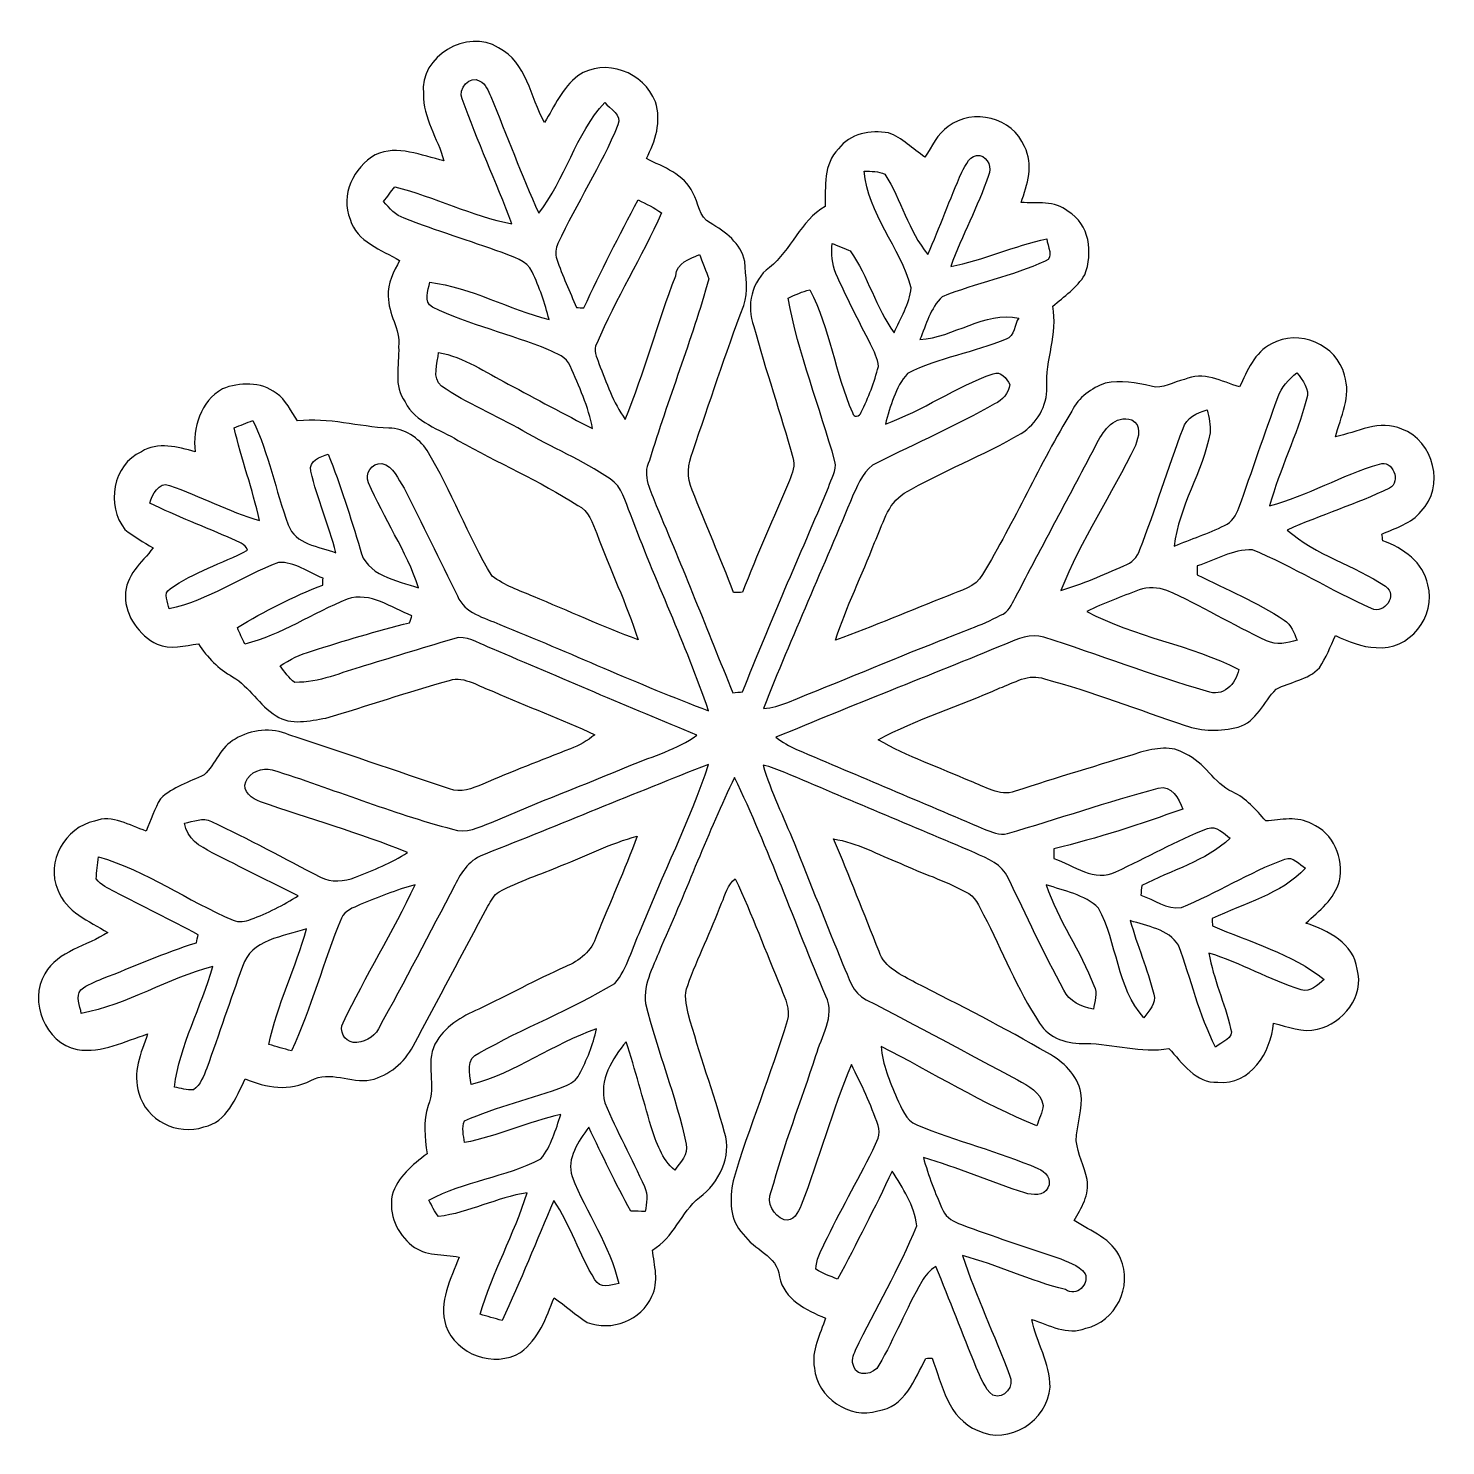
# Model space of a CAD drawing. Header units: centimetres. Extents: x -15.8 to 1.2, y -7.5 to 9.5.
import ezdxf

# ---------------------------------------------------------------- set-up
doc = ezdxf.new("R2010")
doc.units = ezdxf.units.CM
doc.header["$MEASUREMENT"] = 0
doc.layers.add('Layer 1', color=7, linetype='Continuous')

msp = doc.modelspace()

# ---------------------------------------------------------------- linework, layer by layer
at = {"layer": 'Layer 1', "color": 250}
for points, knots in [([(-11.055, 8.732), (-11.104, 9.186), (-10.528, 9.52), (-10.15, 9.287), (-10.15, 9.287), (-9.809, 9.109), (-9.77, 8.693), (-9.597, 8.389), (-9.597, 8.389), (-9.477, 8.584), (-9.381, 8.806), (-9.197, 8.95), (-9.197, 8.95), (-8.868, 9.172), (-8.399, 8.991), (-8.264, 8.636), (-8.264, 8.636), (-8.187, 8.4), (-8.263, 8.162), (-8.373, 7.953), (-8.373, 7.953), (-8.165, 7.849), (-7.918, 7.765), (-7.812, 7.541), (-7.812, 7.541), (-7.742, 7.42), (-7.743, 7.247), (-7.606, 7.179), (-7.606, 7.179), (-7.421, 7.074), (-7.237, 6.936), (-7.189, 6.714), (-7.189, 6.714), (-7.182, 6.54), (-7.137, 6.353), (-7.202, 6.184), (-7.202, 6.184), (-7.423, 5.605), (-7.613, 5.014), (-7.815, 4.428), (-7.815, 4.428), (-7.875, 4.282), (-7.888, 4.111), (-7.823, 3.965), (-7.823, 3.965), (-7.656, 3.555), (-7.484, 3.146), (-7.323, 2.733), (-7.323, 2.733), (-7.296, 2.734), (-7.243, 2.735), (-7.216, 2.735), (-7.216, 2.735), (-7.044, 3.19), (-6.839, 3.631), (-6.652, 4.08), (-6.652, 4.08), (-6.617, 4.167), (-6.578, 4.263), (-6.61, 4.357), (-6.61, 4.357), (-6.758, 4.885), (-6.937, 5.405), (-7.081, 5.934), (-7.081, 5.934), (-7.175, 6.18), (-7.105, 6.483), (-6.893, 6.644), (-6.893, 6.644), (-6.627, 6.852), (-6.524, 7.205), (-6.221, 7.378), (-6.221, 7.378), (-6.218, 7.614), (-6.247, 7.888), (-6.06, 8.07), (-6.06, 8.07), (-5.926, 8.256), (-5.674, 8.299), (-5.462, 8.262), (-5.462, 8.262), (-5.292, 8.208), (-5.171, 8.066), (-5.023, 7.972), (-5.023, 7.972), (-4.935, 8.098), (-4.873, 8.251), (-4.741, 8.339), (-4.741, 8.339), (-4.45, 8.565), (-3.962, 8.448), (-3.826, 8.097), (-3.826, 8.097), (-3.709, 7.884), (-3.792, 7.638), (-3.866, 7.425), (-3.866, 7.425), (-3.674, 7.413), (-3.46, 7.455), (-3.301, 7.317), (-3.301, 7.317), (-3.04, 7.169), (-2.999, 6.814), (-3.099, 6.556), (-3.099, 6.556), (-3.192, 6.398), (-3.35, 6.295), (-3.484, 6.176), (-3.484, 6.176), (-3.421, 5.845), (-3.574, 5.531), (-3.555, 5.201), (-3.555, 5.201), (-3.549, 4.979), (-3.678, 4.76), (-3.866, 4.645), (-3.866, 4.645), (-4.321, 4.38), (-4.817, 4.194), (-5.27, 3.926), (-5.27, 3.926), (-5.481, 3.799), (-5.528, 3.54), (-5.628, 3.334), (-5.628, 3.334), (-5.777, 2.94), (-5.97, 2.563), (-6.097, 2.16), (-6.097, 2.16), (-5.64, 2.324), (-5.195, 2.52), (-4.741, 2.693), (-4.741, 2.693), (-4.597, 2.762), (-4.408, 2.792), (-4.33, 2.95), (-4.33, 2.95), (-3.942, 3.589), (-3.645, 4.279), (-3.254, 4.916), (-3.254, 4.916), (-3.177, 5.081), (-3.019, 5.191), (-2.853, 5.253), (-2.853, 5.253), (-2.669, 5.287), (-2.48, 5.26), (-2.3, 5.215), (-2.3, 5.215), (-2.161, 5.172), (-2.032, 5.27), (-1.9, 5.295), (-1.9, 5.295), (-1.677, 5.399), (-1.451, 5.271), (-1.238, 5.206), (-1.238, 5.206), (-1.144, 5.399), (-1.06, 5.624), (-0.854, 5.723), (-0.854, 5.723), (-0.53, 5.914), (-0.065, 5.713), (0.024, 5.349), (0.024, 5.349), (0.108, 5.091), (-0.021, 4.847), (-0.085, 4.604), (-0.085, 4.604), (0.174, 4.661), (0.451, 4.819), (0.714, 4.699), (0.714, 4.699), (1.098, 4.559), (1.241, 4.003), (0.946, 3.711), (0.946, 3.711), (0.829, 3.562), (0.641, 3.51), (0.475, 3.436), (0.475, 3.436), (0.478, 3.416), (0.483, 3.375), (0.486, 3.355), (0.486, 3.355), (0.729, 3.267), (0.977, 3.096), (1.025, 2.825), (1.025, 2.825), (1.137, 2.453), (0.798, 2.022), (0.406, 2.071), (0.406, 2.071), (0.231, 2.072), (0.073, 2.147), (-0.085, 2.214), (-0.085, 2.214), (-0.143, 2.082), (-0.198, 1.948), (-0.278, 1.827), (-0.278, 1.827), (-0.415, 1.679), (-0.629, 1.661), (-0.798, 1.569), (-0.798, 1.569), (-0.949, 1.416), (-1.032, 1.179), (-1.255, 1.113), (-1.255, 1.113), (-1.462, 1.061), (-1.69, 1.058), (-1.892, 1.133), (-1.892, 1.133), (-2.456, 1.32), (-3.01, 1.542), (-3.585, 1.693), (-3.585, 1.693), (-3.773, 1.767), (-3.95, 1.643), (-4.123, 1.584), (-4.123, 1.584), (-4.606, 1.366), (-5.117, 1.214), (-5.584, 0.962), (-5.584, 0.962), (-5.234, 0.756), (-4.845, 0.627), (-4.475, 0.462), (-4.475, 0.462), (-4.303, 0.403), (-4.126, 0.273), (-3.938, 0.341), (-3.938, 0.341), (-3.438, 0.508), (-2.932, 0.654), (-2.429, 0.811), (-2.429, 0.811), (-2.252, 0.857), (-2.051, 0.9), (-1.889, 0.791), (-1.889, 0.791), (-1.657, 0.694), (-1.551, 0.436), (-1.324, 0.334), (-1.324, 0.334), (-1.158, 0.26), (-1.04, 0.118), (-0.923, -0.015), (-0.923, -0.015), (-0.74, -0.003), (-0.539, 0.048), (-0.37, -0.052), (-0.37, -0.052), (-0.109, -0.158), (0.025, -0.47), (-0.036, -0.737), (-0.036, -0.737), (-0.097, -0.956), (-0.279, -1.099), (-0.44, -1.244), (-0.44, -1.244), (-0.177, -1.334), (0.139, -1.488), (0.177, -1.797), (0.177, -1.797), (0.272, -2.123), (0.006, -2.448), (-0.301, -2.522), (-0.301, -2.522), (-0.481, -2.569), (-0.658, -2.488), (-0.83, -2.45), (-0.83, -2.45), (-0.86, -2.798), (-1.105, -3.197), (-1.501, -3.158), (-1.501, -3.158), (-1.762, -3.178), (-1.931, -2.922), (-2.087, -2.753), (-2.087, -2.753), (-2.424, -2.814), (-2.752, -2.696), (-3.088, -2.692), (-3.088, -2.692), (-3.295, -2.699), (-3.533, -2.637), (-3.644, -2.447), (-3.644, -2.447), (-3.914, -2.038), (-4.092, -1.578), (-4.316, -1.143), (-4.316, -1.143), (-4.371, -1.041), (-4.417, -0.915), (-4.535, -0.869), (-4.535, -0.869), (-4.785, -0.728), (-5.063, -0.647), (-5.321, -0.524), (-5.321, -0.524), (-5.586, -0.422), (-5.838, -0.274), (-6.121, -0.232), (-6.121, -0.232), (-5.93, -0.679), (-5.754, -1.133), (-5.574, -1.585), (-5.574, -1.585), (-5.509, -1.782), (-5.302, -1.869), (-5.135, -1.962), (-5.135, -1.962), (-4.6, -2.232), (-4.066, -2.507), (-3.546, -2.807), (-3.546, -2.807), (-3.359, -2.91), (-3.191, -3.07), (-3.145, -3.286), (-3.145, -3.286), (-3.119, -3.481), (-3.195, -3.669), (-3.203, -3.863), (-3.203, -3.863), (-3.183, -4.024), (-3.104, -4.17), (-3.072, -4.33), (-3.072, -4.33), (-3.038, -4.513), (-3.142, -4.672), (-3.226, -4.823), (-3.226, -4.823), (-3.026, -4.958), (-2.768, -5.038), (-2.669, -5.279), (-2.669, -5.279), (-2.518, -5.612), (-2.73, -6.045), (-3.088, -6.118), (-3.088, -6.118), (-3.311, -6.209), (-3.528, -6.079), (-3.736, -6.012), (-3.736, -6.012), (-3.682, -6.289), (-3.516, -6.538), (-3.517, -6.827), (-3.517, -6.827), (-3.544, -7.229), (-4.012, -7.531), (-4.386, -7.349), (-4.386, -7.349), (-4.746, -7.204), (-4.814, -6.799), (-4.936, -6.477), (-4.936, -6.477), (-4.954, -6.478), (-4.991, -6.48), (-5.01, -6.481), (-5.01, -6.481), (-5.145, -6.727), (-5.267, -7.075), (-5.59, -7.112), (-5.59, -7.112), (-5.93, -7.221), (-6.318, -6.948), (-6.351, -6.599), (-6.351, -6.599), (-6.393, -6.385), (-6.282, -6.193), (-6.218, -5.997), (-6.218, -5.997), (-6.453, -5.902), (-6.717, -5.77), (-6.772, -5.499), (-6.772, -5.499), (-6.798, -5.241), (-7.081, -5.178), (-7.207, -4.985), (-7.207, -4.985), (-7.379, -4.821), (-7.371, -4.56), (-7.33, -4.345), (-7.33, -4.345), (-7.137, -3.696), (-6.875, -3.069), (-6.679, -2.42), (-6.679, -2.42), (-6.635, -2.285), (-6.705, -2.151), (-6.752, -2.027), (-6.752, -2.027), (-6.939, -1.59), (-7.099, -1.142), (-7.303, -0.713), (-7.303, -0.713), (-7.396, -0.783), (-7.422, -0.903), (-7.467, -1.004), (-7.467, -1.004), (-7.593, -1.339), (-7.757, -1.658), (-7.875, -1.996), (-7.875, -1.996), (-7.923, -2.103), (-7.892, -2.223), (-7.87, -2.333), (-7.87, -2.333), (-7.736, -2.813), (-7.568, -3.283), (-7.431, -3.762), (-7.431, -3.762), (-7.342, -4.054), (-7.499, -4.37), (-7.734, -4.544), (-7.734, -4.544), (-7.958, -4.724), (-8.044, -5.031), (-8.299, -5.178), (-8.299, -5.178), (-8.278, -5.361), (-8.218, -5.56), (-8.306, -5.733), (-8.306, -5.733), (-8.427, -6.024), (-8.795, -6.161), (-9.083, -6.048), (-9.083, -6.048), (-9.227, -5.964), (-9.345, -5.843), (-9.483, -5.751), (-9.483, -5.751), (-9.576, -5.992), (-9.669, -6.253), (-9.888, -6.409), (-9.888, -6.409), (-10.197, -6.601), (-10.666, -6.434), (-10.783, -6.09), (-10.783, -6.09), (-10.875, -5.8), (-10.727, -5.527), (-10.626, -5.264), (-10.626, -5.264), (-10.813, -5.223), (-11.035, -5.254), (-11.192, -5.123), (-11.192, -5.123), (-11.369, -4.984), (-11.477, -4.745), (-11.429, -4.519), (-11.429, -4.519), (-11.371, -4.297), (-11.182, -4.155), (-11.011, -4.019), (-11.011, -4.019), (-11.036, -3.826), (-11.064, -3.626), (-10.996, -3.438), (-10.996, -3.438), (-10.894, -3.2), (-11.035, -2.933), (-10.915, -2.702), (-10.915, -2.702), (-10.805, -2.49), (-10.597, -2.37), (-10.389, -2.278), (-10.389, -2.278), (-10.04, -2.112), (-9.7, -1.929), (-9.348, -1.769), (-9.348, -1.769), (-9.178, -1.702), (-9.028, -1.577), (-8.972, -1.397), (-8.972, -1.397), (-8.809, -0.998), (-8.634, -0.604), (-8.483, -0.2), (-8.483, -0.2), (-8.8, -0.282), (-9.093, -0.432), (-9.396, -0.553), (-9.396, -0.553), (-9.644, -0.658), (-9.904, -0.738), (-10.142, -0.868), (-10.142, -0.868), (-10.21, -0.903), (-10.239, -0.98), (-10.28, -1.041), (-10.28, -1.041), (-10.582, -1.601), (-10.874, -2.165), (-11.177, -2.724), (-11.177, -2.724), (-11.283, -2.922), (-11.468, -3.079), (-11.689, -3.131), (-11.689, -3.131), (-11.929, -3.178), (-12.18, -3.009), (-12.408, -3.138), (-12.408, -3.138), (-12.661, -3.27), (-12.948, -3.229), (-13.197, -3.117), (-13.197, -3.117), (-13.312, -3.344), (-13.415, -3.641), (-13.695, -3.697), (-13.695, -3.697), (-14.011, -3.804), (-14.391, -3.618), (-14.476, -3.292), (-14.476, -3.292), (-14.556, -3.048), (-14.452, -2.805), (-14.371, -2.578), (-14.371, -2.578), (-14.649, -2.663), (-14.915, -2.813), (-15.219, -2.766), (-15.219, -2.766), (-15.605, -2.682), (-15.806, -2.186), (-15.608, -1.853), (-15.608, -1.853), (-15.444, -1.573), (-15.102, -1.525), (-14.851, -1.357), (-14.851, -1.357), (-15.075, -1.219), (-15.354, -1.113), (-15.451, -0.843), (-15.451, -0.843), (-15.603, -0.509), (-15.361, -0.09), (-15.01, -0.018), (-15.01, -0.018), (-14.792, 0.069), (-14.59, -0.074), (-14.389, -0.137), (-14.389, -0.137), (-14.337, -0.005), (-14.288, 0.129), (-14.217, 0.252), (-14.217, 0.252), (-14.07, 0.395), (-13.871, 0.453), (-13.691, 0.539), (-13.691, 0.539), (-13.554, 0.671), (-13.494, 0.879), (-13.317, 0.969), (-13.317, 0.969), (-13.127, 1.09), (-12.878, 1.109), (-12.671, 1.022), (-12.671, 1.022), (-12.026, 0.81), (-11.384, 0.585), (-10.74, 0.371), (-10.74, 0.371), (-10.605, 0.319), (-10.466, 0.375), (-10.341, 0.427), (-10.341, 0.427), (-9.993, 0.577), (-9.64, 0.715), (-9.287, 0.852), (-9.287, 0.852), (-9.182, 0.895), (-9.08, 0.947), (-8.994, 1.022), (-8.994, 1.022), (-9.392, 1.213), (-9.809, 1.359), (-10.21, 1.541), (-10.21, 1.541), (-10.38, 1.595), (-10.555, 1.732), (-10.741, 1.676), (-10.741, 1.676), (-11.241, 1.539), (-11.73, 1.366), (-12.228, 1.222), (-12.228, 1.222), (-12.424, 1.191), (-12.648, 1.129), (-12.825, 1.251), (-12.825, 1.251), (-13.032, 1.37), (-13.142, 1.599), (-13.349, 1.718), (-13.349, 1.718), (-13.519, 1.815), (-13.655, 1.951), (-13.761, 2.114), (-13.761, 2.114), (-13.925, 2.097), (-14.101, 2.04), (-14.258, 2.11), (-14.258, 2.11), (-14.472, 2.221), (-14.641, 2.446), (-14.639, 2.692), (-14.639, 2.692), (-14.64, 2.937), (-14.442, 3.094), (-14.305, 3.269), (-14.305, 3.269), (-14.422, 3.337), (-14.537, 3.409), (-14.644, 3.49), (-14.644, 3.49), (-14.874, 3.779), (-14.792, 4.272), (-14.446, 4.427), (-14.446, 4.427), (-14.248, 4.551), (-14.01, 4.482), (-13.801, 4.427), (-13.801, 4.427), (-13.832, 4.713), (-13.734, 5.033), (-13.472, 5.182), (-13.472, 5.182), (-13.267, 5.266), (-13.008, 5.27), (-12.825, 5.131), (-12.825, 5.131), (-12.705, 5.051), (-12.648, 4.912), (-12.567, 4.797), (-12.567, 4.797), (-12.196, 4.838), (-11.837, 4.728), (-11.47, 4.709), (-11.47, 4.709), (-11.281, 4.714), (-11.113, 4.591), (-11.009, 4.443), (-11.009, 4.443), (-10.717, 3.955), (-10.521, 3.416), (-10.228, 2.929), (-10.228, 2.929), (-10.078, 2.819), (-9.901, 2.756), (-9.731, 2.685), (-9.731, 2.685), (-9.312, 2.511), (-8.898, 2.322), (-8.472, 2.164), (-8.472, 2.164), (-8.613, 2.6), (-8.81, 3.015), (-8.97, 3.443), (-8.97, 3.443), (-9.024, 3.568), (-9.061, 3.718), (-9.198, 3.781), (-9.198, 3.781), (-9.657, 4.077), (-10.164, 4.293), (-10.639, 4.563), (-10.639, 4.563), (-10.859, 4.699), (-11.151, 4.778), (-11.274, 5.025), (-11.274, 5.025), (-11.42, 5.217), (-11.341, 5.466), (-11.353, 5.688), (-11.353, 5.688), (-11.328, 5.904), (-11.481, 6.083), (-11.477, 6.297), (-11.477, 6.297), (-11.486, 6.455), (-11.413, 6.594), (-11.341, 6.727), (-11.341, 6.727), (-11.561, 6.857), (-11.853, 6.951), (-11.936, 7.223), (-11.936, 7.223), (-12.059, 7.514), (-11.892, 7.85), (-11.633, 7.999), (-11.633, 7.999), (-11.364, 8.125), (-11.077, 7.985), (-10.808, 7.928), (-10.808, 7.928), (-10.882, 8.199), (-11.059, 8.441), (-11.055, 8.732), (-11.055, 8.732), (-11.055, 8.732), (-11.055, 8.732), (-11.055, 8.732)], [0, 0, 0, 0, 0.00565, 0.00565, 0.00565, 0.00565, 0.011299, 0.011299, 0.011299, 0.011299, 0.016949, 0.016949, 0.016949, 0.016949, 0.022599, 0.022599, 0.022599, 0.022599, 0.028249, 0.028249, 0.028249, 0.028249, 0.033898, 0.033898, 0.033898, 0.033898, 0.039548, 0.039548, 0.039548, 0.039548, 0.045198, 0.045198, 0.045198, 0.045198, 0.050847, 0.050847, 0.050847, 0.050847, 0.056497, 0.056497, 0.056497, 0.056497, 0.062147, 0.062147, 0.062147, 0.062147, 0.067797, 0.067797, 0.067797, 0.067797, 0.073446, 0.073446, 0.073446, 0.073446, 0.079096, 0.079096, 0.079096, 0.079096, 0.084746, 0.084746, 0.084746, 0.084746, 0.090395, 0.090395, 0.090395, 0.090395, 0.096045, 0.096045, 0.096045, 0.096045, 0.101695, 0.101695, 0.101695, 0.101695, 0.107345, 0.107345, 0.107345, 0.107345, 0.112994, 0.112994, 0.112994, 0.112994, 0.118644, 0.118644, 0.118644, 0.118644, 0.124294, 0.124294, 0.124294, 0.124294, 0.129944, 0.129944, 0.129944, 0.129944, 0.135593, 0.135593, 0.135593, 0.135593, 0.141243, 0.141243, 0.141243, 0.141243, 0.146893, 0.146893, 0.146893, 0.146893, 0.152542, 0.152542, 0.152542, 0.152542, 0.158192, 0.158192, 0.158192, 0.158192, 0.163842, 0.163842, 0.163842, 0.163842, 0.169492, 0.169492, 0.169492, 0.169492, 0.175141, 0.175141, 0.175141, 0.175141, 0.180791, 0.180791, 0.180791, 0.180791, 0.186441, 0.186441, 0.186441, 0.186441, 0.19209, 0.19209, 0.19209, 0.19209, 0.19774, 0.19774, 0.19774, 0.19774, 0.20339, 0.20339, 0.20339, 0.20339, 0.20904, 0.20904, 0.20904, 0.20904, 0.214689, 0.214689, 0.214689, 0.214689, 0.220339, 0.220339, 0.220339, 0.220339, 0.225989, 0.225989, 0.225989, 0.225989, 0.231638, 0.231638, 0.231638, 0.231638, 0.237288, 0.237288, 0.237288, 0.237288, 0.242938, 0.242938, 0.242938, 0.242938, 0.248588, 0.248588, 0.248588, 0.248588, 0.254237, 0.254237, 0.254237, 0.254237, 0.259887, 0.259887, 0.259887, 0.259887, 0.265537, 0.265537, 0.265537, 0.265537, 0.271186, 0.271186, 0.271186, 0.271186, 0.276836, 0.276836, 0.276836, 0.276836, 0.282486, 0.282486, 0.282486, 0.282486, 0.288136, 0.288136, 0.288136, 0.288136, 0.293785, 0.293785, 0.293785, 0.293785, 0.299435, 0.299435, 0.299435, 0.299435, 0.305085, 0.305085, 0.305085, 0.305085, 0.310734, 0.310734, 0.310734, 0.310734, 0.316384, 0.316384, 0.316384, 0.316384, 0.322034, 0.322034, 0.322034, 0.322034, 0.327684, 0.327684, 0.327684, 0.327684, 0.333333, 0.333333, 0.333333, 0.333333, 0.338983, 0.338983, 0.338983, 0.338983, 0.344633, 0.344633, 0.344633, 0.344633, 0.350282, 0.350282, 0.350282, 0.350282, 0.355932, 0.355932, 0.355932, 0.355932, 0.361582, 0.361582, 0.361582, 0.361582, 0.367232, 0.367232, 0.367232, 0.367232, 0.372881, 0.372881, 0.372881, 0.372881, 0.378531, 0.378531, 0.378531, 0.378531, 0.384181, 0.384181, 0.384181, 0.384181, 0.389831, 0.389831, 0.389831, 0.389831, 0.39548, 0.39548, 0.39548, 0.39548, 0.40113, 0.40113, 0.40113, 0.40113, 0.40678, 0.40678, 0.40678, 0.40678, 0.412429, 0.412429, 0.412429, 0.412429, 0.418079, 0.418079, 0.418079, 0.418079, 0.423729, 0.423729, 0.423729, 0.423729, 0.429379, 0.429379, 0.429379, 0.429379, 0.435028, 0.435028, 0.435028, 0.435028, 0.440678, 0.440678, 0.440678, 0.440678, 0.446328, 0.446328, 0.446328, 0.446328, 0.451977, 0.451977, 0.451977, 0.451977, 0.457627, 0.457627, 0.457627, 0.457627, 0.463277, 0.463277, 0.463277, 0.463277, 0.468927, 0.468927, 0.468927, 0.468927, 0.474576, 0.474576, 0.474576, 0.474576, 0.480226, 0.480226, 0.480226, 0.480226, 0.485876, 0.485876, 0.485876, 0.485876, 0.491525, 0.491525, 0.491525, 0.491525, 0.497175, 0.497175, 0.497175, 0.497175, 0.502825, 0.502825, 0.502825, 0.502825, 0.508475, 0.508475, 0.508475, 0.508475, 0.514124, 0.514124, 0.514124, 0.514124, 0.519774, 0.519774, 0.519774, 0.519774, 0.525424, 0.525424, 0.525424, 0.525424, 0.531073, 0.531073, 0.531073, 0.531073, 0.536723, 0.536723, 0.536723, 0.536723, 0.542373, 0.542373, 0.542373, 0.542373, 0.548023, 0.548023, 0.548023, 0.548023, 0.553672, 0.553672, 0.553672, 0.553672, 0.559322, 0.559322, 0.559322, 0.559322, 0.564972, 0.564972, 0.564972, 0.564972, 0.570621, 0.570621, 0.570621, 0.570621, 0.576271, 0.576271, 0.576271, 0.576271, 0.581921, 0.581921, 0.581921, 0.581921, 0.587571, 0.587571, 0.587571, 0.587571, 0.59322, 0.59322, 0.59322, 0.59322, 0.59887, 0.59887, 0.59887, 0.59887, 0.60452, 0.60452, 0.60452, 0.60452, 0.610169, 0.610169, 0.610169, 0.610169, 0.615819, 0.615819, 0.615819, 0.615819, 0.621469, 0.621469, 0.621469, 0.621469, 0.627119, 0.627119, 0.627119, 0.627119, 0.632768, 0.632768, 0.632768, 0.632768, 0.638418, 0.638418, 0.638418, 0.638418, 0.644068, 0.644068, 0.644068, 0.644068, 0.649718, 0.649718, 0.649718, 0.649718, 0.655367, 0.655367, 0.655367, 0.655367, 0.661017, 0.661017, 0.661017, 0.661017, 0.666667, 0.666667, 0.666667, 0.666667, 0.672316, 0.672316, 0.672316, 0.672316, 0.677966, 0.677966, 0.677966, 0.677966, 0.683616, 0.683616, 0.683616, 0.683616, 0.689266, 0.689266, 0.689266, 0.689266, 0.694915, 0.694915, 0.694915, 0.694915, 0.700565, 0.700565, 0.700565, 0.700565, 0.706215, 0.706215, 0.706215, 0.706215, 0.711864, 0.711864, 0.711864, 0.711864, 0.717514, 0.717514, 0.717514, 0.717514, 0.723164, 0.723164, 0.723164, 0.723164, 0.728814, 0.728814, 0.728814, 0.728814, 0.734463, 0.734463, 0.734463, 0.734463, 0.740113, 0.740113, 0.740113, 0.740113, 0.745763, 0.745763, 0.745763, 0.745763, 0.751412, 0.751412, 0.751412, 0.751412, 0.757062, 0.757062, 0.757062, 0.757062, 0.762712, 0.762712, 0.762712, 0.762712, 0.768362, 0.768362, 0.768362, 0.768362, 0.774011, 0.774011, 0.774011, 0.774011, 0.779661, 0.779661, 0.779661, 0.779661, 0.785311, 0.785311, 0.785311, 0.785311, 0.79096, 0.79096, 0.79096, 0.79096, 0.79661, 0.79661, 0.79661, 0.79661, 0.80226, 0.80226, 0.80226, 0.80226, 0.80791, 0.80791, 0.80791, 0.80791, 0.813559, 0.813559, 0.813559, 0.813559, 0.819209, 0.819209, 0.819209, 0.819209, 0.824859, 0.824859, 0.824859, 0.824859, 0.830508, 0.830508, 0.830508, 0.830508, 0.836158, 0.836158, 0.836158, 0.836158, 0.841808, 0.841808, 0.841808, 0.841808, 0.847458, 0.847458, 0.847458, 0.847458, 0.853107, 0.853107, 0.853107, 0.853107, 0.858757, 0.858757, 0.858757, 0.858757, 0.864407, 0.864407, 0.864407, 0.864407, 0.870056, 0.870056, 0.870056, 0.870056, 0.875706, 0.875706, 0.875706, 0.875706, 0.881356, 0.881356, 0.881356, 0.881356, 0.887006, 0.887006, 0.887006, 0.887006, 0.892655, 0.892655, 0.892655, 0.892655, 0.898305, 0.898305, 0.898305, 0.898305, 0.903955, 0.903955, 0.903955, 0.903955, 0.909605, 0.909605, 0.909605, 0.909605, 0.915254, 0.915254, 0.915254, 0.915254, 0.920904, 0.920904, 0.920904, 0.920904, 0.926554, 0.926554, 0.926554, 0.926554, 0.932203, 0.932203, 0.932203, 0.932203, 0.937853, 0.937853, 0.937853, 0.937853, 0.943503, 0.943503, 0.943503, 0.943503, 0.949153, 0.949153, 0.949153, 0.949153, 0.954802, 0.954802, 0.954802, 0.954802, 0.960452, 0.960452, 0.960452, 0.960452, 0.966102, 0.966102, 0.966102, 0.966102, 0.971751, 0.971751, 0.971751, 0.971751, 0.977401, 0.977401, 0.977401, 0.977401, 0.983051, 0.983051, 0.983051, 0.983051, 0.988701, 0.988701, 0.988701, 0.988701, 1, 1, 1, 1]), ([(-10.587, 8.671), (-10.407, 8.163), (-10.181, 7.673), (-9.99, 7.169), (-9.99, 7.169), (-10.476, 7.262), (-10.921, 7.493), (-11.399, 7.615), (-11.399, 7.615), (-11.444, 7.555), (-11.489, 7.495), (-11.534, 7.435), (-11.534, 7.435), (-11.464, 7.355), (-11.389, 7.271), (-11.286, 7.235), (-11.286, 7.235), (-10.897, 7.086), (-10.5, 6.962), (-10.108, 6.822), (-10.108, 6.822), (-9.978, 6.77), (-9.81, 6.733), (-9.746, 6.591), (-9.746, 6.591), (-9.658, 6.407), (-9.594, 6.213), (-9.542, 6.016), (-9.542, 6.016), (-10.029, 6.14), (-10.476, 6.403), (-10.979, 6.465), (-10.979, 6.465), (-10.991, 6.366), (-11.062, 6.228), (-10.946, 6.166), (-10.946, 6.166), (-10.498, 5.95), (-10.008, 5.842), (-9.549, 5.653), (-9.549, 5.653), (-9.455, 5.604), (-9.33, 5.569), (-9.289, 5.459), (-9.289, 5.459), (-9.184, 5.214), (-9.066, 4.969), (-9.021, 4.704), (-9.021, 4.704), (-9.36, 4.88), (-9.698, 5.06), (-10.034, 5.241), (-10.034, 5.241), (-10.306, 5.385), (-10.566, 5.564), (-10.873, 5.622), (-10.873, 5.622), (-10.879, 5.489), (-10.958, 5.315), (-10.837, 5.217), (-10.837, 5.217), (-10.532, 5.001), (-10.179, 4.867), (-9.858, 4.678), (-9.858, 4.678), (-9.514, 4.475), (-9.138, 4.329), (-8.809, 4.1), (-8.809, 4.1), (-8.661, 4.006), (-8.628, 3.826), (-8.563, 3.676), (-8.563, 3.676), (-8.27, 2.88), (-7.899, 2.114), (-7.625, 1.311), (-7.625, 1.311), (-8.474, 1.628), (-9.297, 2.012), (-10.137, 2.349), (-10.137, 2.349), (-10.323, 2.429), (-10.559, 2.485), (-10.645, 2.691), (-10.645, 2.691), (-10.859, 3.124), (-11.067, 3.561), (-11.287, 3.99), (-11.287, 3.99), (-11.361, 4.097), (-11.413, 4.255), (-11.556, 4.284), (-11.556, 4.284), (-11.676, 4.297), (-11.763, 4.16), (-11.713, 4.054), (-11.713, 4.054), (-11.534, 3.624), (-11.259, 3.236), (-11.112, 2.791), (-11.112, 2.791), (-11.374, 2.877), (-11.751, 2.938), (-11.815, 3.255), (-11.815, 3.255), (-11.931, 3.64), (-12.049, 4.023), (-12.199, 4.396), (-12.199, 4.396), (-12.299, 4.369), (-12.437, 4.317), (-12.407, 4.191), (-12.407, 4.191), (-12.333, 3.858), (-12.19, 3.543), (-12.108, 3.211), (-12.108, 3.211), (-12.311, 3.288), (-12.598, 3.31), (-12.679, 3.548), (-12.679, 3.548), (-12.835, 3.961), (-12.911, 4.402), (-13.105, 4.801), (-13.105, 4.801), (-13.18, 4.774), (-13.255, 4.745), (-13.329, 4.714), (-13.329, 4.714), (-13.244, 4.338), (-13.109, 3.975), (-13.025, 3.599), (-13.025, 3.599), (-13.4, 3.703), (-13.741, 3.898), (-14.109, 4.02), (-14.109, 4.02), (-14.241, 4.074), (-14.316, 3.902), (-14.346, 3.808), (-14.346, 3.808), (-14.02, 3.649), (-13.681, 3.519), (-13.349, 3.375), (-13.349, 3.375), (-13.286, 3.341), (-13.194, 3.321), (-13.172, 3.241), (-13.172, 3.241), (-13.477, 3.078), (-13.818, 2.98), (-14.101, 2.776), (-14.101, 2.776), (-14.192, 2.723), (-14.122, 2.614), (-14.114, 2.535), (-14.114, 2.535), (-13.643, 2.636), (-13.243, 2.924), (-12.798, 3.094), (-12.798, 3.094), (-12.605, 3.106), (-12.436, 2.973), (-12.262, 2.904), (-12.262, 2.904), (-12.263, 2.884), (-12.265, 2.842), (-12.266, 2.822), (-12.266, 2.822), (-12.622, 2.681), (-12.967, 2.512), (-13.292, 2.31), (-13.292, 2.31), (-13.263, 2.244), (-13.234, 2.179), (-13.204, 2.113), (-13.204, 2.113), (-12.765, 2.223), (-12.386, 2.486), (-11.97, 2.653), (-11.97, 2.653), (-11.691, 2.746), (-11.44, 2.547), (-11.192, 2.454), (-11.192, 2.454), (-11.199, 2.433), (-11.214, 2.39), (-11.221, 2.369), (-11.221, 2.369), (-11.618, 2.269), (-12.011, 2.153), (-12.4, 2.027), (-12.4, 2.027), (-12.536, 1.992), (-12.66, 1.926), (-12.777, 1.849), (-12.777, 1.849), (-12.723, 1.78), (-12.675, 1.702), (-12.6, 1.652), (-12.6, 1.652), (-12.308, 1.646), (-12.04, 1.773), (-11.765, 1.851), (-11.765, 1.851), (-11.387, 1.961), (-11.012, 2.086), (-10.632, 2.191), (-10.632, 2.191), (-10.485, 2.193), (-10.357, 2.105), (-10.224, 2.055), (-10.224, 2.055), (-9.404, 1.709), (-8.588, 1.352), (-7.764, 1.017), (-7.764, 1.017), (-8.002, 0.846), (-8.289, 0.766), (-8.558, 0.654), (-8.558, 0.654), (-9.116, 0.423), (-9.681, 0.207), (-10.235, -0.033), (-10.235, -0.033), (-10.384, -0.087), (-10.541, -0.177), (-10.705, -0.114), (-10.705, -0.114), (-11.441, 0.079), (-12.148, 0.372), (-12.873, 0.601), (-12.873, 0.601), (-12.995, 0.634), (-13.142, 0.575), (-13.192, 0.454), (-13.192, 0.454), (-13.245, 0.343), (-13.108, 0.247), (-13.014, 0.216), (-13.014, 0.216), (-12.426, 0.008), (-11.824, -0.159), (-11.246, -0.394), (-11.246, -0.394), (-11.44, -0.523), (-11.658, -0.606), (-11.873, -0.691), (-11.873, -0.691), (-12.005, -0.747), (-12.164, -0.76), (-12.294, -0.691), (-12.294, -0.691), (-12.73, -0.467), (-13.16, -0.23), (-13.603, -0.021), (-13.603, -0.021), (-13.707, 0.03), (-13.821, -0.021), (-13.926, -0.042), (-13.926, -0.042), (-13.901, -0.23), (-13.742, -0.32), (-13.595, -0.399), (-13.595, -0.399), (-13.25, -0.573), (-12.905, -0.746), (-12.559, -0.917), (-12.559, -0.917), (-12.74, -1.027), (-12.928, -1.127), (-13.128, -1.199), (-13.128, -1.199), (-13.197, -1.223), (-13.274, -1.242), (-13.343, -1.208), (-13.343, -1.208), (-13.894, -0.978), (-14.384, -0.612), (-14.962, -0.448), (-14.962, -0.448), (-14.974, -0.537), (-14.985, -0.622), (-14.99, -0.713), (-14.99, -0.713), (-14.935, -0.788), (-14.846, -0.826), (-14.767, -0.87), (-14.767, -0.87), (-14.434, -1.042), (-14.094, -1.203), (-13.765, -1.384), (-13.765, -1.384), (-13.77, -1.408), (-13.78, -1.456), (-13.784, -1.481), (-13.784, -1.481), (-14.17, -1.599), (-14.537, -1.768), (-14.913, -1.912), (-14.913, -1.912), (-15.002, -1.95), (-15.098, -1.982), (-15.173, -2.046), (-15.173, -2.046), (-15.241, -2.129), (-15.182, -2.239), (-15.17, -2.332), (-15.17, -2.332), (-14.615, -2.225), (-14.131, -1.909), (-13.588, -1.766), (-13.588, -1.766), (-13.723, -2.256), (-13.984, -2.709), (-14.05, -3.217), (-14.05, -3.217), (-13.974, -3.233), (-13.898, -3.252), (-13.82, -3.251), (-13.82, -3.251), (-13.734, -3.187), (-13.697, -3.083), (-13.66, -2.988), (-13.66, -2.988), (-13.513, -2.582), (-13.377, -2.172), (-13.23, -1.766), (-13.23, -1.766), (-13.131, -1.44), (-12.737, -1.409), (-12.46, -1.312), (-12.46, -1.312), (-12.59, -1.783), (-12.814, -2.223), (-12.913, -2.704), (-12.913, -2.704), (-12.823, -2.734), (-12.734, -2.754), (-12.642, -2.783), (-12.642, -2.783), (-12.399, -2.268), (-12.259, -1.71), (-12.041, -1.184), (-12.041, -1.184), (-12, -1.095), (-11.9, -1.06), (-11.816, -1.022), (-11.816, -1.022), (-11.598, -0.937), (-11.382, -0.842), (-11.155, -0.784), (-11.155, -0.784), (-11.418, -1.35), (-11.75, -1.881), (-12.021, -2.443), (-12.021, -2.443), (-12.074, -2.537), (-12.004, -2.665), (-11.9, -2.68), (-11.9, -2.68), (-11.778, -2.687), (-11.652, -2.627), (-11.596, -2.516), (-11.596, -2.516), (-11.28, -1.945), (-10.978, -1.366), (-10.677, -0.787), (-10.677, -0.787), (-10.598, -0.626), (-10.488, -0.47), (-10.31, -0.414), (-10.31, -0.414), (-9.412, -0.06), (-8.522, 0.315), (-7.624, 0.665), (-7.624, 0.665), (-7.848, -0.018), (-8.18, -0.66), (-8.442, -1.329), (-8.442, -1.329), (-8.548, -1.539), (-8.594, -1.79), (-8.752, -1.97), (-8.752, -1.97), (-9.276, -2.288), (-9.856, -2.503), (-10.386, -2.811), (-10.386, -2.811), (-10.55, -2.867), (-10.495, -3.057), (-10.481, -3.185), (-10.481, -3.185), (-9.943, -3.049), (-9.496, -2.695), (-8.974, -2.517), (-8.974, -2.517), (-9.01, -2.71), (-9.09, -2.891), (-9.179, -3.064), (-9.179, -3.064), (-9.213, -3.134), (-9.281, -3.179), (-9.352, -3.206), (-9.352, -3.206), (-9.75, -3.359), (-10.172, -3.447), (-10.561, -3.625), (-10.561, -3.625), (-10.595, -3.708), (-10.571, -3.799), (-10.561, -3.885), (-10.561, -3.885), (-10.163, -3.811), (-9.795, -3.633), (-9.4, -3.547), (-9.4, -3.547), (-9.465, -3.73), (-9.515, -3.928), (-9.642, -4.08), (-9.642, -4.08), (-10.068, -4.3), (-10.563, -4.352), (-10.989, -4.576), (-10.989, -4.576), (-10.954, -4.644), (-10.921, -4.716), (-10.872, -4.776), (-10.872, -4.776), (-10.507, -4.727), (-10.171, -4.547), (-9.807, -4.488), (-9.807, -4.488), (-9.962, -4.988), (-10.226, -5.447), (-10.373, -5.95), (-10.373, -5.95), (-10.285, -5.979), (-10.199, -5.997), (-10.109, -6.026), (-10.109, -6.026), (-9.883, -5.552), (-9.694, -5.063), (-9.486, -4.582), (-9.486, -4.582), (-9.282, -4.879), (-9.182, -5.232), (-8.991, -5.535), (-8.991, -5.535), (-8.931, -5.645), (-8.801, -5.6), (-8.704, -5.582), (-8.704, -5.582), (-8.811, -5.121), (-9.097, -4.731), (-9.264, -4.294), (-9.264, -4.294), (-9.339, -4.074), (-9.188, -3.871), (-9.066, -3.701), (-9.066, -3.701), (-8.9, -4.039), (-8.745, -4.381), (-8.56, -4.709), (-8.56, -4.709), (-8.502, -4.71), (-8.444, -4.712), (-8.387, -4.714), (-8.387, -4.714), (-8.371, -4.615), (-8.348, -4.509), (-8.396, -4.415), (-8.396, -4.415), (-8.545, -4.074), (-8.732, -3.75), (-8.872, -3.406), (-8.872, -3.406), (-8.945, -3.137), (-8.784, -2.87), (-8.615, -2.671), (-8.615, -2.671), (-8.509, -3.011), (-8.414, -3.355), (-8.315, -3.696), (-8.315, -3.696), (-8.251, -3.884), (-8.19, -4.086), (-8.031, -4.216), (-8.031, -4.216), (-7.966, -4.124), (-7.867, -4.028), (-7.892, -3.905), (-7.892, -3.905), (-8.017, -3.331), (-8.239, -2.783), (-8.382, -2.213), (-8.382, -2.213), (-8.416, -1.963), (-8.273, -1.742), (-8.189, -1.518), (-8.189, -1.518), (-7.889, -0.846), (-7.63, -0.154), (-7.312, 0.509), (-7.312, 0.509), (-6.901, -0.349), (-6.586, -1.248), (-6.214, -2.123), (-6.214, -2.123), (-6.096, -2.366), (-6.27, -2.609), (-6.333, -2.839), (-6.333, -2.839), (-6.511, -3.385), (-6.721, -3.92), (-6.87, -4.475), (-6.87, -4.475), (-6.931, -4.607), (-6.844, -4.767), (-6.716, -4.813), (-6.716, -4.813), (-6.603, -4.846), (-6.548, -4.721), (-6.509, -4.639), (-6.509, -4.639), (-6.295, -4.08), (-6.139, -3.499), (-5.907, -2.947), (-5.907, -2.947), (-5.785, -3.183), (-5.673, -3.427), (-5.586, -3.678), (-5.586, -3.678), (-5.545, -3.782), (-5.606, -3.884), (-5.649, -3.977), (-5.649, -3.977), (-5.84, -4.352), (-6.045, -4.718), (-6.23, -5.096), (-6.23, -5.096), (-6.277, -5.195), (-6.332, -5.296), (-6.334, -5.408), (-6.334, -5.408), (-6.254, -5.466), (-6.162, -5.489), (-6.072, -5.529), (-6.072, -5.529), (-5.846, -5.099), (-5.622, -4.668), (-5.417, -4.228), (-5.417, -4.228), (-5.287, -4.428), (-5.15, -4.643), (-5.121, -4.885), (-5.121, -4.885), (-5.327, -5.401), (-5.617, -5.881), (-5.858, -6.382), (-5.858, -6.382), (-5.882, -6.444), (-5.912, -6.515), (-5.876, -6.579), (-5.876, -6.579), (-5.843, -6.713), (-5.625, -6.678), (-5.577, -6.562), (-5.577, -6.562), (-5.385, -6.237), (-5.25, -5.883), (-5.06, -5.557), (-5.06, -5.557), (-5.019, -5.482), (-4.963, -5.421), (-4.89, -5.375), (-4.89, -5.375), (-4.726, -5.779), (-4.568, -6.187), (-4.405, -6.592), (-4.405, -6.592), (-4.349, -6.707), (-4.308, -6.841), (-4.205, -6.925), (-4.205, -6.925), (-4.066, -6.982), (-3.939, -6.808), (-4.004, -6.684), (-4.004, -6.684), (-4.186, -6.203), (-4.408, -5.735), (-4.569, -5.245), (-4.569, -5.245), (-4.149, -5.354), (-3.754, -5.55), (-3.332, -5.653), (-3.332, -5.653), (-3.199, -5.747), (-3.041, -5.587), (-3.096, -5.462), (-3.096, -5.462), (-3.177, -5.354), (-3.314, -5.315), (-3.435, -5.268), (-3.435, -5.268), (-3.82, -5.139), (-4.205, -5.013), (-4.584, -4.87), (-4.584, -4.87), (-4.67, -4.836), (-4.766, -4.795), (-4.804, -4.704), (-4.804, -4.704), (-4.899, -4.497), (-4.981, -4.283), (-5.041, -4.063), (-5.041, -4.063), (-4.628, -4.186), (-4.232, -4.361), (-3.821, -4.491), (-3.821, -4.491), (-3.729, -4.517), (-3.592, -4.532), (-3.542, -4.429), (-3.542, -4.429), (-3.49, -4.334), (-3.571, -4.226), (-3.664, -4.196), (-3.664, -4.196), (-4.138, -3.991), (-4.644, -3.868), (-5.121, -3.672), (-5.121, -3.672), (-5.256, -3.619), (-5.301, -3.466), (-5.362, -3.349), (-5.362, -3.349), (-5.442, -3.148), (-5.536, -2.946), (-5.55, -2.727), (-5.55, -2.727), (-4.926, -3.045), (-4.329, -3.422), (-3.677, -3.682), (-3.677, -3.682), (-3.648, -3.602), (-3.611, -3.522), (-3.6, -3.437), (-3.6, -3.437), (-3.623, -3.276), (-3.783, -3.204), (-3.907, -3.13), (-3.907, -3.13), (-4.514, -2.809), (-5.118, -2.48), (-5.729, -2.166), (-5.729, -2.166), (-5.898, -2.091), (-5.937, -1.891), (-6.01, -1.741), (-6.01, -1.741), (-6.206, -1.254), (-6.402, -0.766), (-6.596, -0.279), (-6.596, -0.279), (-6.722, 0.032), (-6.875, 0.334), (-6.968, 0.657), (-6.968, 0.657), (-6.879, 0.633), (-6.791, 0.602), (-6.706, 0.566), (-6.706, 0.566), (-5.945, 0.244), (-5.183, -0.077), (-4.422, -0.398), (-4.422, -0.398), (-4.272, -0.471), (-4.09, -0.535), (-4.02, -0.701), (-4.02, -0.701), (-3.803, -1.153), (-3.591, -1.609), (-3.353, -2.05), (-3.353, -2.05), (-3.288, -2.19), (-3.138, -2.251), (-2.995, -2.281), (-2.995, -2.281), (-2.981, -2.188), (-2.941, -2.087), (-2.99, -1.997), (-2.99, -1.997), (-3.149, -1.577), (-3.422, -1.209), (-3.563, -0.783), (-3.563, -0.783), (-3.349, -0.858), (-3.099, -0.9), (-2.935, -1.064), (-2.935, -1.064), (-2.707, -1.482), (-2.715, -2.017), (-2.389, -2.384), (-2.389, -2.384), (-2.332, -2.299), (-2.231, -2.211), (-2.27, -2.098), (-2.27, -2.098), (-2.344, -1.797), (-2.47, -1.513), (-2.552, -1.215), (-2.552, -1.215), (-2.35, -1.283), (-2.092, -1.314), (-1.973, -1.511), (-1.973, -1.511), (-1.818, -1.917), (-1.729, -2.348), (-1.526, -2.737), (-1.526, -2.737), (-1.456, -2.676), (-1.298, -2.63), (-1.345, -2.512), (-1.345, -2.512), (-1.416, -2.205), (-1.555, -1.917), (-1.606, -1.605), (-1.606, -1.605), (-1.224, -1.721), (-0.878, -1.929), (-0.497, -2.048), (-0.497, -2.048), (-0.385, -2.085), (-0.301, -1.982), (-0.219, -1.924), (-0.219, -1.924), (-0.611, -1.608), (-1.111, -1.477), (-1.565, -1.276), (-1.565, -1.276), (-1.565, -1.254), (-1.566, -1.212), (-1.566, -1.191), (-1.566, -1.191), (-1.185, -1.006), (-0.742, -0.9), (-0.443, -0.584), (-0.443, -0.584), (-0.52, -0.54), (-0.596, -0.436), (-0.695, -0.474), (-0.695, -0.474), (-1.124, -0.636), (-1.513, -0.885), (-1.938, -1.056), (-1.938, -1.056), (-2.112, -1.081), (-2.266, -0.963), (-2.425, -0.909), (-2.425, -0.909), (-2.422, -0.879), (-2.417, -0.821), (-2.414, -0.792), (-2.414, -0.792), (-2.057, -0.609), (-1.649, -0.501), (-1.35, -0.224), (-1.35, -0.224), (-1.431, -0.169), (-1.516, -0.064), (-1.625, -0.106), (-1.625, -0.106), (-2.002, -0.255), (-2.356, -0.457), (-2.724, -0.626), (-2.724, -0.626), (-2.981, -0.758), (-3.233, -0.546), (-3.471, -0.468), (-3.471, -0.468), (-3.472, -0.428), (-3.473, -0.388), (-3.473, -0.349), (-3.473, -0.349), (-2.945, -0.227), (-2.429, -0.054), (-1.919, 0.128), (-1.919, 0.128), (-1.967, 0.25), (-2.053, 0.425), (-2.215, 0.379), (-2.215, 0.379), (-2.826, 0.218), (-3.423, 0.008), (-4.03, -0.167), (-4.03, -0.167), (-4.126, -0.194), (-4.221, -0.143), (-4.31, -0.113), (-4.31, -0.113), (-5.062, 0.207), (-5.814, 0.526), (-6.566, 0.844), (-6.566, 0.844), (-6.655, 0.882), (-6.736, 0.935), (-6.814, 0.991), (-6.814, 0.991), (-5.897, 1.374), (-4.97, 1.734), (-4.052, 2.113), (-4.052, 2.113), (-3.906, 2.173), (-3.752, 2.245), (-3.59, 2.195), (-3.59, 2.195), (-2.936, 1.987), (-2.294, 1.736), (-1.634, 1.546), (-1.634, 1.546), (-1.434, 1.466), (-1.283, 1.631), (-1.247, 1.808), (-1.247, 1.808), (-1.829, 2.106), (-2.498, 2.195), (-3.075, 2.505), (-3.075, 2.505), (-2.871, 2.605), (-2.658, 2.685), (-2.445, 2.763), (-2.445, 2.763), (-2.339, 2.803), (-2.218, 2.796), (-2.112, 2.757), (-2.112, 2.757), (-1.701, 2.579), (-1.32, 2.337), (-0.912, 2.153), (-0.912, 2.153), (-0.795, 2.091), (-0.663, 2.125), (-0.544, 2.16), (-0.544, 2.16), (-0.585, 2.246), (-0.618, 2.345), (-0.7, 2.401), (-0.7, 2.401), (-1.029, 2.619), (-1.396, 2.769), (-1.747, 2.945), (-1.747, 2.945), (-1.747, 2.972), (-1.746, 3.025), (-1.746, 3.052), (-1.746, 3.052), (-1.53, 3.129), (-1.321, 3.248), (-1.084, 3.248), (-1.084, 3.248), (-0.593, 3.041), (-0.137, 2.757), (0.35, 2.54), (0.35, 2.54), (0.503, 2.467), (0.671, 2.701), (0.517, 2.808), (0.517, 2.808), (0.141, 3.062), (-0.32, 3.179), (-0.665, 3.484), (-0.665, 3.484), (-0.261, 3.667), (0.167, 3.795), (0.566, 3.988), (0.566, 3.988), (0.711, 4.066), (0.603, 4.336), (0.445, 4.278), (0.445, 4.278), (-0.007, 4.144), (-0.42, 3.9), (-0.876, 3.776), (-0.876, 3.776), (-0.755, 4.213), (-0.55, 4.622), (-0.432, 5.058), (-0.432, 5.058), (-0.387, 5.181), (-0.482, 5.285), (-0.547, 5.377), (-0.547, 5.377), (-0.645, 5.296), (-0.739, 5.203), (-0.778, 5.079), (-0.778, 5.079), (-0.939, 4.638), (-1.089, 4.193), (-1.245, 3.751), (-1.245, 3.751), (-1.277, 3.663), (-1.33, 3.578), (-1.418, 3.539), (-1.418, 3.539), (-1.614, 3.444), (-1.822, 3.374), (-2.024, 3.291), (-2.024, 3.291), (-1.97, 3.768), (-1.68, 4.183), (-1.593, 4.653), (-1.593, 4.653), (-1.58, 4.746), (-1.609, 4.838), (-1.628, 4.929), (-1.628, 4.929), (-1.751, 4.9), (-1.879, 4.834), (-1.918, 4.707), (-1.918, 4.707), (-2.102, 4.225), (-2.249, 3.729), (-2.437, 3.249), (-2.437, 3.249), (-2.469, 3.159), (-2.535, 3.084), (-2.628, 3.055), (-2.628, 3.055), (-2.877, 2.944), (-3.127, 2.835), (-3.388, 2.758), (-3.388, 2.758), (-3.145, 3.364), (-2.776, 3.913), (-2.491, 4.5), (-2.491, 4.5), (-2.45, 4.604), (-2.415, 4.749), (-2.533, 4.81), (-2.533, 4.81), (-2.74, 4.872), (-2.868, 4.689), (-2.95, 4.536), (-2.95, 4.536), (-3.274, 3.912), (-3.612, 3.295), (-3.935, 2.669), (-3.935, 2.669), (-3.98, 2.589), (-4.017, 2.492), (-4.113, 2.459), (-4.113, 2.459), (-4.345, 2.336), (-4.595, 2.254), (-4.838, 2.155), (-4.838, 2.155), (-5.45, 1.912), (-6.059, 1.658), (-6.671, 1.411), (-6.671, 1.411), (-6.766, 1.375), (-6.863, 1.342), (-6.965, 1.338), (-6.965, 1.338), (-6.624, 2.203), (-6.239, 3.05), (-5.885, 3.91), (-5.885, 3.91), (-5.812, 4.052), (-5.754, 4.225), (-5.596, 4.293), (-5.596, 4.293), (-5.127, 4.53), (-4.643, 4.741), (-4.185, 5.002), (-4.185, 5.002), (-4.092, 5.046), (-4.014, 5.131), (-3.999, 5.236), (-3.999, 5.236), (-4.041, 5.306), (-4.108, 5.403), (-4.202, 5.365), (-4.202, 5.365), (-4.653, 5.207), (-5.048, 4.92), (-5.498, 4.759), (-5.498, 4.759), (-5.436, 4.971), (-5.381, 5.204), (-5.23, 5.369), (-5.23, 5.369), (-4.855, 5.557), (-4.432, 5.62), (-4.046, 5.78), (-4.046, 5.78), (-3.939, 5.812), (-3.948, 5.965), (-3.893, 6.034), (-3.893, 6.034), (-4.309, 6.123), (-4.674, 5.798), (-5.083, 5.777), (-5.083, 5.777), (-5.007, 5.953), (-4.957, 6.157), (-4.814, 6.29), (-4.814, 6.29), (-4.41, 6.457), (-3.974, 6.538), (-3.575, 6.718), (-3.575, 6.718), (-3.461, 6.763), (-3.553, 6.9), (-3.556, 6.988), (-3.556, 6.988), (-3.949, 6.905), (-4.317, 6.73), (-4.712, 6.656), (-4.712, 6.656), (-4.574, 7.027), (-4.387, 7.377), (-4.257, 7.75), (-4.257, 7.75), (-4.212, 7.839), (-4.262, 7.969), (-4.36, 7.989), (-4.36, 7.989), (-4.482, 8.012), (-4.529, 7.873), (-4.579, 7.79), (-4.579, 7.79), (-4.723, 7.464), (-4.843, 7.127), (-4.987, 6.8), (-4.987, 6.8), (-5.224, 7.082), (-5.303, 7.458), (-5.503, 7.764), (-5.503, 7.764), (-5.58, 7.805), (-5.67, 7.797), (-5.754, 7.803), (-5.754, 7.803), (-5.71, 7.288), (-5.319, 6.887), (-5.188, 6.398), (-5.188, 6.398), (-5.205, 6.204), (-5.32, 6.033), (-5.393, 5.855), (-5.393, 5.855), (-5.61, 6.162), (-5.706, 6.534), (-5.92, 6.842), (-5.92, 6.842), (-5.975, 6.864), (-6.083, 6.909), (-6.138, 6.932), (-6.138, 6.932), (-6.144, 6.81), (-6.145, 6.684), (-6.092, 6.571), (-6.092, 6.571), (-5.966, 6.281), (-5.819, 6.001), (-5.675, 5.72), (-5.675, 5.72), (-5.637, 5.634), (-5.586, 5.548), (-5.581, 5.453), (-5.581, 5.453), (-5.631, 5.263), (-5.701, 5.077), (-5.789, 4.902), (-5.789, 4.902), (-5.806, 4.849), (-5.883, 4.829), (-5.893, 4.898), (-5.893, 4.898), (-6.109, 5.373), (-6.159, 5.911), (-6.407, 6.373), (-6.407, 6.373), (-6.499, 6.355), (-6.584, 6.314), (-6.667, 6.275), (-6.667, 6.275), (-6.544, 5.603), (-6.288, 4.966), (-6.104, 4.31), (-6.104, 4.31), (-6.078, 4.201), (-6.155, 4.1), (-6.182, 3.998), (-6.182, 3.998), (-6.527, 3.179), (-6.89, 2.366), (-7.215, 1.538), (-7.215, 1.538), (-7.244, 1.535), (-7.303, 1.529), (-7.332, 1.525), (-7.332, 1.525), (-7.639, 2.277), (-7.934, 3.033), (-8.254, 3.779), (-8.254, 3.779), (-8.313, 3.952), (-8.432, 4.134), (-8.336, 4.319), (-8.336, 4.319), (-8.115, 5.054), (-7.827, 5.768), (-7.621, 6.507), (-7.621, 6.507), (-7.649, 6.58), (-7.705, 6.727), (-7.733, 6.8), (-7.733, 6.8), (-7.849, 6.743), (-8.011, 6.706), (-8.02, 6.543), (-8.02, 6.543), (-8.239, 5.973), (-8.398, 5.382), (-8.626, 4.816), (-8.626, 4.816), (-8.775, 5.016), (-8.849, 5.259), (-8.944, 5.487), (-8.944, 5.487), (-8.965, 5.564), (-9.021, 5.65), (-8.97, 5.729), (-8.97, 5.729), (-8.741, 6.268), (-8.426, 6.765), (-8.19, 7.3), (-8.19, 7.3), (-8.279, 7.359), (-8.374, 7.41), (-8.471, 7.455), (-8.471, 7.455), (-8.701, 7.029), (-8.92, 6.596), (-9.124, 6.156), (-9.124, 6.156), (-9.146, 6.158), (-9.191, 6.161), (-9.213, 6.162), (-9.213, 6.162), (-9.294, 6.355), (-9.384, 6.545), (-9.449, 6.745), (-9.449, 6.745), (-9.47, 6.806), (-9.465, 6.873), (-9.436, 6.93), (-9.436, 6.93), (-9.211, 7.414), (-8.918, 7.864), (-8.714, 8.358), (-8.714, 8.358), (-8.658, 8.48), (-8.811, 8.549), (-8.874, 8.629), (-8.874, 8.629), (-9.226, 8.244), (-9.347, 7.705), (-9.668, 7.295), (-9.668, 7.295), (-9.873, 7.758), (-10.051, 8.232), (-10.244, 8.699), (-10.244, 8.699), (-10.277, 8.766), (-10.3, 8.855), (-10.376, 8.886), (-10.376, 8.886), (-10.493, 8.964), (-10.644, 8.787), (-10.587, 8.671)], [0, 0, 0, 0, 0.003367, 0.003367, 0.003367, 0.003367, 0.006734, 0.006734, 0.006734, 0.006734, 0.010101, 0.010101, 0.010101, 0.010101, 0.013468, 0.013468, 0.013468, 0.013468, 0.016835, 0.016835, 0.016835, 0.016835, 0.020202, 0.020202, 0.020202, 0.020202, 0.023569, 0.023569, 0.023569, 0.023569, 0.026936, 0.026936, 0.026936, 0.026936, 0.030303, 0.030303, 0.030303, 0.030303, 0.03367, 0.03367, 0.03367, 0.03367, 0.037037, 0.037037, 0.037037, 0.037037, 0.040404, 0.040404, 0.040404, 0.040404, 0.043771, 0.043771, 0.043771, 0.043771, 0.047138, 0.047138, 0.047138, 0.047138, 0.050505, 0.050505, 0.050505, 0.050505, 0.053872, 0.053872, 0.053872, 0.053872, 0.057239, 0.057239, 0.057239, 0.057239, 0.060606, 0.060606, 0.060606, 0.060606, 0.063973, 0.063973, 0.063973, 0.063973, 0.06734, 0.06734, 0.06734, 0.06734, 0.070707, 0.070707, 0.070707, 0.070707, 0.074074, 0.074074, 0.074074, 0.074074, 0.077441, 0.077441, 0.077441, 0.077441, 0.080808, 0.080808, 0.080808, 0.080808, 0.084175, 0.084175, 0.084175, 0.084175, 0.087542, 0.087542, 0.087542, 0.087542, 0.090909, 0.090909, 0.090909, 0.090909, 0.094276, 0.094276, 0.094276, 0.094276, 0.097643, 0.097643, 0.097643, 0.097643, 0.10101, 0.10101, 0.10101, 0.10101, 0.104377, 0.104377, 0.104377, 0.104377, 0.107744, 0.107744, 0.107744, 0.107744, 0.111111, 0.111111, 0.111111, 0.111111, 0.114478, 0.114478, 0.114478, 0.114478, 0.117845, 0.117845, 0.117845, 0.117845, 0.121212, 0.121212, 0.121212, 0.121212, 0.124579, 0.124579, 0.124579, 0.124579, 0.127946, 0.127946, 0.127946, 0.127946, 0.131313, 0.131313, 0.131313, 0.131313, 0.13468, 0.13468, 0.13468, 0.13468, 0.138047, 0.138047, 0.138047, 0.138047, 0.141414, 0.141414, 0.141414, 0.141414, 0.144781, 0.144781, 0.144781, 0.144781, 0.148148, 0.148148, 0.148148, 0.148148, 0.151515, 0.151515, 0.151515, 0.151515, 0.154882, 0.154882, 0.154882, 0.154882, 0.158249, 0.158249, 0.158249, 0.158249, 0.161616, 0.161616, 0.161616, 0.161616, 0.164983, 0.164983, 0.164983, 0.164983, 0.16835, 0.16835, 0.16835, 0.16835, 0.171717, 0.171717, 0.171717, 0.171717, 0.175084, 0.175084, 0.175084, 0.175084, 0.178451, 0.178451, 0.178451, 0.178451, 0.181818, 0.181818, 0.181818, 0.181818, 0.185185, 0.185185, 0.185185, 0.185185, 0.188552, 0.188552, 0.188552, 0.188552, 0.191919, 0.191919, 0.191919, 0.191919, 0.195286, 0.195286, 0.195286, 0.195286, 0.198653, 0.198653, 0.198653, 0.198653, 0.20202, 0.20202, 0.20202, 0.20202, 0.205387, 0.205387, 0.205387, 0.205387, 0.208754, 0.208754, 0.208754, 0.208754, 0.212121, 0.212121, 0.212121, 0.212121, 0.215488, 0.215488, 0.215488, 0.215488, 0.218855, 0.218855, 0.218855, 0.218855, 0.222222, 0.222222, 0.222222, 0.222222, 0.225589, 0.225589, 0.225589, 0.225589, 0.228956, 0.228956, 0.228956, 0.228956, 0.232323, 0.232323, 0.232323, 0.232323, 0.23569, 0.23569, 0.23569, 0.23569, 0.239057, 0.239057, 0.239057, 0.239057, 0.242424, 0.242424, 0.242424, 0.242424, 0.245791, 0.245791, 0.245791, 0.245791, 0.249158, 0.249158, 0.249158, 0.249158, 0.252525, 0.252525, 0.252525, 0.252525, 0.255892, 0.255892, 0.255892, 0.255892, 0.259259, 0.259259, 0.259259, 0.259259, 0.262626, 0.262626, 0.262626, 0.262626, 0.265993, 0.265993, 0.265993, 0.265993, 0.26936, 0.26936, 0.26936, 0.26936, 0.272727, 0.272727, 0.272727, 0.272727, 0.276094, 0.276094, 0.276094, 0.276094, 0.279461, 0.279461, 0.279461, 0.279461, 0.282828, 0.282828, 0.282828, 0.282828, 0.286195, 0.286195, 0.286195, 0.286195, 0.289562, 0.289562, 0.289562, 0.289562, 0.292929, 0.292929, 0.292929, 0.292929, 0.296296, 0.296296, 0.296296, 0.296296, 0.299663, 0.299663, 0.299663, 0.299663, 0.30303, 0.30303, 0.30303, 0.30303, 0.306397, 0.306397, 0.306397, 0.306397, 0.309764, 0.309764, 0.309764, 0.309764, 0.313131, 0.313131, 0.313131, 0.313131, 0.316498, 0.316498, 0.316498, 0.316498, 0.319865, 0.319865, 0.319865, 0.319865, 0.323232, 0.323232, 0.323232, 0.323232, 0.326599, 0.326599, 0.326599, 0.326599, 0.329966, 0.329966, 0.329966, 0.329966, 0.333333, 0.333333, 0.333333, 0.333333, 0.3367, 0.3367, 0.3367, 0.3367, 0.340067, 0.340067, 0.340067, 0.340067, 0.343434, 0.343434, 0.343434, 0.343434, 0.346801, 0.346801, 0.346801, 0.346801, 0.350168, 0.350168, 0.350168, 0.350168, 0.353535, 0.353535, 0.353535, 0.353535, 0.356902, 0.356902, 0.356902, 0.356902, 0.360269, 0.360269, 0.360269, 0.360269, 0.363636, 0.363636, 0.363636, 0.363636, 0.367003, 0.367003, 0.367003, 0.367003, 0.37037, 0.37037, 0.37037, 0.37037, 0.373737, 0.373737, 0.373737, 0.373737, 0.377104, 0.377104, 0.377104, 0.377104, 0.380471, 0.380471, 0.380471, 0.380471, 0.383838, 0.383838, 0.383838, 0.383838, 0.387205, 0.387205, 0.387205, 0.387205, 0.390572, 0.390572, 0.390572, 0.390572, 0.393939, 0.393939, 0.393939, 0.393939, 0.397306, 0.397306, 0.397306, 0.397306, 0.400673, 0.400673, 0.400673, 0.400673, 0.40404, 0.40404, 0.40404, 0.40404, 0.407407, 0.407407, 0.407407, 0.407407, 0.410774, 0.410774, 0.410774, 0.410774, 0.414141, 0.414141, 0.414141, 0.414141, 0.417508, 0.417508, 0.417508, 0.417508, 0.420875, 0.420875, 0.420875, 0.420875, 0.424242, 0.424242, 0.424242, 0.424242, 0.427609, 0.427609, 0.427609, 0.427609, 0.430976, 0.430976, 0.430976, 0.430976, 0.434343, 0.434343, 0.434343, 0.434343, 0.43771, 0.43771, 0.43771, 0.43771, 0.441077, 0.441077, 0.441077, 0.441077, 0.444444, 0.444444, 0.444444, 0.444444, 0.447811, 0.447811, 0.447811, 0.447811, 0.451178, 0.451178, 0.451178, 0.451178, 0.454545, 0.454545, 0.454545, 0.454545, 0.457912, 0.457912, 0.457912, 0.457912, 0.461279, 0.461279, 0.461279, 0.461279, 0.464646, 0.464646, 0.464646, 0.464646, 0.468013, 0.468013, 0.468013, 0.468013, 0.47138, 0.47138, 0.47138, 0.47138, 0.474747, 0.474747, 0.474747, 0.474747, 0.478114, 0.478114, 0.478114, 0.478114, 0.481481, 0.481481, 0.481481, 0.481481, 0.484848, 0.484848, 0.484848, 0.484848, 0.488215, 0.488215, 0.488215, 0.488215, 0.491582, 0.491582, 0.491582, 0.491582, 0.494949, 0.494949, 0.494949, 0.494949, 0.498316, 0.498316, 0.498316, 0.498316, 0.501684, 0.501684, 0.501684, 0.501684, 0.505051, 0.505051, 0.505051, 0.505051, 0.508418, 0.508418, 0.508418, 0.508418, 0.511785, 0.511785, 0.511785, 0.511785, 0.515152, 0.515152, 0.515152, 0.515152, 0.518519, 0.518519, 0.518519, 0.518519, 0.521886, 0.521886, 0.521886, 0.521886, 0.525253, 0.525253, 0.525253, 0.525253, 0.52862, 0.52862, 0.52862, 0.52862, 0.531987, 0.531987, 0.531987, 0.531987, 0.535354, 0.535354, 0.535354, 0.535354, 0.538721, 0.538721, 0.538721, 0.538721, 0.542088, 0.542088, 0.542088, 0.542088, 0.545455, 0.545455, 0.545455, 0.545455, 0.548822, 0.548822, 0.548822, 0.548822, 0.552189, 0.552189, 0.552189, 0.552189, 0.555556, 0.555556, 0.555556, 0.555556, 0.558923, 0.558923, 0.558923, 0.558923, 0.56229, 0.56229, 0.56229, 0.56229, 0.565657, 0.565657, 0.565657, 0.565657, 0.569024, 0.569024, 0.569024, 0.569024, 0.572391, 0.572391, 0.572391, 0.572391, 0.575758, 0.575758, 0.575758, 0.575758, 0.579125, 0.579125, 0.579125, 0.579125, 0.582492, 0.582492, 0.582492, 0.582492, 0.585859, 0.585859, 0.585859, 0.585859, 0.589226, 0.589226, 0.589226, 0.589226, 0.592593, 0.592593, 0.592593, 0.592593, 0.59596, 0.59596, 0.59596, 0.59596, 0.599327, 0.599327, 0.599327, 0.599327, 0.602694, 0.602694, 0.602694, 0.602694, 0.606061, 0.606061, 0.606061, 0.606061, 0.609428, 0.609428, 0.609428, 0.609428, 0.612795, 0.612795, 0.612795, 0.612795, 0.616162, 0.616162, 0.616162, 0.616162, 0.619529, 0.619529, 0.619529, 0.619529, 0.622896, 0.622896, 0.622896, 0.622896, 0.626263, 0.626263, 0.626263, 0.626263, 0.62963, 0.62963, 0.62963, 0.62963, 0.632997, 0.632997, 0.632997, 0.632997, 0.636364, 0.636364, 0.636364, 0.636364, 0.639731, 0.639731, 0.639731, 0.639731, 0.643098, 0.643098, 0.643098, 0.643098, 0.646465, 0.646465, 0.646465, 0.646465, 0.649832, 0.649832, 0.649832, 0.649832, 0.653199, 0.653199, 0.653199, 0.653199, 0.656566, 0.656566, 0.656566, 0.656566, 0.659933, 0.659933, 0.659933, 0.659933, 0.6633, 0.6633, 0.6633, 0.6633, 0.666667, 0.666667, 0.666667, 0.666667, 0.670034, 0.670034, 0.670034, 0.670034, 0.673401, 0.673401, 0.673401, 0.673401, 0.676768, 0.676768, 0.676768, 0.676768, 0.680135, 0.680135, 0.680135, 0.680135, 0.683502, 0.683502, 0.683502, 0.683502, 0.686869, 0.686869, 0.686869, 0.686869, 0.690236, 0.690236, 0.690236, 0.690236, 0.693603, 0.693603, 0.693603, 0.693603, 0.69697, 0.69697, 0.69697, 0.69697, 0.700337, 0.700337, 0.700337, 0.700337, 0.703704, 0.703704, 0.703704, 0.703704, 0.707071, 0.707071, 0.707071, 0.707071, 0.710438, 0.710438, 0.710438, 0.710438, 0.713805, 0.713805, 0.713805, 0.713805, 0.717172, 0.717172, 0.717172, 0.717172, 0.720539, 0.720539, 0.720539, 0.720539, 0.723906, 0.723906, 0.723906, 0.723906, 0.727273, 0.727273, 0.727273, 0.727273, 0.73064, 0.73064, 0.73064, 0.73064, 0.734007, 0.734007, 0.734007, 0.734007, 0.737374, 0.737374, 0.737374, 0.737374, 0.740741, 0.740741, 0.740741, 0.740741, 0.744108, 0.744108, 0.744108, 0.744108, 0.747475, 0.747475, 0.747475, 0.747475, 0.750842, 0.750842, 0.750842, 0.750842, 0.754209, 0.754209, 0.754209, 0.754209, 0.757576, 0.757576, 0.757576, 0.757576, 0.760943, 0.760943, 0.760943, 0.760943, 0.76431, 0.76431, 0.76431, 0.76431, 0.767677, 0.767677, 0.767677, 0.767677, 0.771044, 0.771044, 0.771044, 0.771044, 0.774411, 0.774411, 0.774411, 0.774411, 0.777778, 0.777778, 0.777778, 0.777778, 0.781145, 0.781145, 0.781145, 0.781145, 0.784512, 0.784512, 0.784512, 0.784512, 0.787879, 0.787879, 0.787879, 0.787879, 0.791246, 0.791246, 0.791246, 0.791246, 0.794613, 0.794613, 0.794613, 0.794613, 0.79798, 0.79798, 0.79798, 0.79798, 0.801347, 0.801347, 0.801347, 0.801347, 0.804714, 0.804714, 0.804714, 0.804714, 0.808081, 0.808081, 0.808081, 0.808081, 0.811448, 0.811448, 0.811448, 0.811448, 0.814815, 0.814815, 0.814815, 0.814815, 0.818182, 0.818182, 0.818182, 0.818182, 0.821549, 0.821549, 0.821549, 0.821549, 0.824916, 0.824916, 0.824916, 0.824916, 0.828283, 0.828283, 0.828283, 0.828283, 0.83165, 0.83165, 0.83165, 0.83165, 0.835017, 0.835017, 0.835017, 0.835017, 0.838384, 0.838384, 0.838384, 0.838384, 0.841751, 0.841751, 0.841751, 0.841751, 0.845118, 0.845118, 0.845118, 0.845118, 0.848485, 0.848485, 0.848485, 0.848485, 0.851852, 0.851852, 0.851852, 0.851852, 0.855219, 0.855219, 0.855219, 0.855219, 0.858586, 0.858586, 0.858586, 0.858586, 0.861953, 0.861953, 0.861953, 0.861953, 0.86532, 0.86532, 0.86532, 0.86532, 0.868687, 0.868687, 0.868687, 0.868687, 0.872054, 0.872054, 0.872054, 0.872054, 0.875421, 0.875421, 0.875421, 0.875421, 0.878788, 0.878788, 0.878788, 0.878788, 0.882155, 0.882155, 0.882155, 0.882155, 0.885522, 0.885522, 0.885522, 0.885522, 0.888889, 0.888889, 0.888889, 0.888889, 0.892256, 0.892256, 0.892256, 0.892256, 0.895623, 0.895623, 0.895623, 0.895623, 0.89899, 0.89899, 0.89899, 0.89899, 0.902357, 0.902357, 0.902357, 0.902357, 0.905724, 0.905724, 0.905724, 0.905724, 0.909091, 0.909091, 0.909091, 0.909091, 0.912458, 0.912458, 0.912458, 0.912458, 0.915825, 0.915825, 0.915825, 0.915825, 0.919192, 0.919192, 0.919192, 0.919192, 0.922559, 0.922559, 0.922559, 0.922559, 0.925926, 0.925926, 0.925926, 0.925926, 0.929293, 0.929293, 0.929293, 0.929293, 0.93266, 0.93266, 0.93266, 0.93266, 0.936027, 0.936027, 0.936027, 0.936027, 0.939394, 0.939394, 0.939394, 0.939394, 0.942761, 0.942761, 0.942761, 0.942761, 0.946128, 0.946128, 0.946128, 0.946128, 0.949495, 0.949495, 0.949495, 0.949495, 0.952862, 0.952862, 0.952862, 0.952862, 0.956229, 0.956229, 0.956229, 0.956229, 0.959596, 0.959596, 0.959596, 0.959596, 0.962963, 0.962963, 0.962963, 0.962963, 0.96633, 0.96633, 0.96633, 0.96633, 0.969697, 0.969697, 0.969697, 0.969697, 0.973064, 0.973064, 0.973064, 0.973064, 0.976431, 0.976431, 0.976431, 0.976431, 0.979798, 0.979798, 0.979798, 0.979798, 0.983165, 0.983165, 0.983165, 0.983165, 0.986532, 0.986532, 0.986532, 0.986532, 0.989899, 0.989899, 0.989899, 0.989899, 0.993266, 0.993266, 0.993266, 0.993266, 1, 1, 1, 1])]:
    msp.add_open_spline(points, degree=3, knots=knots, dxfattribs=at)

doc.saveas('drawing.dxf')
